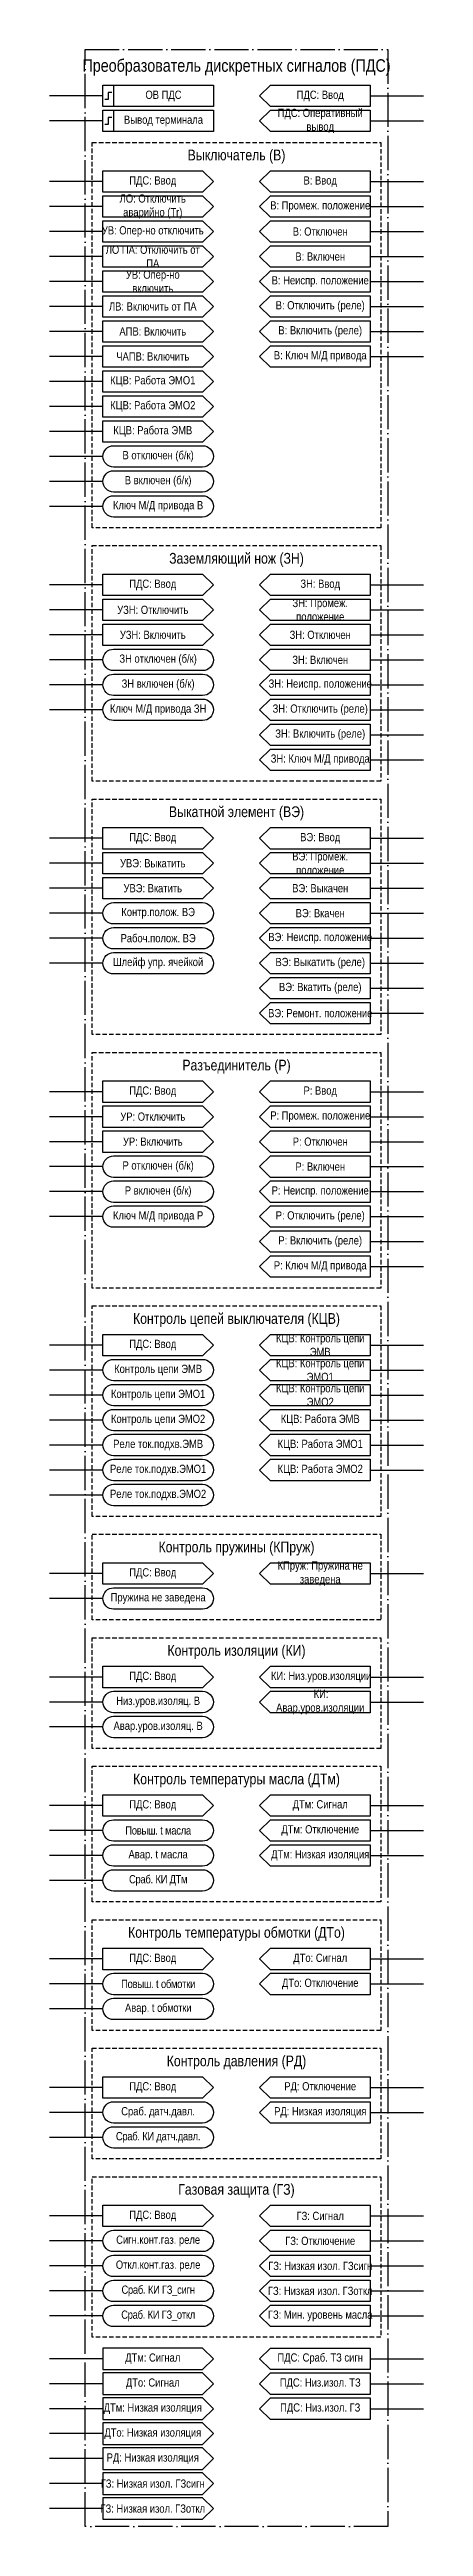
# Model space of a CAD drawing. Header units: millimetres. Extents: x -7300 to 495, y 0 to 1179.
# Drawn here: x -2435 to -2330, y 346 to 1040 of the extents above; entities that cross this region are included whole.
import ezdxf

# ---------------------------------------------------------------- set-up
doc = ezdxf.new("R2010")
doc.units = ezdxf.units.MM
doc.linetypes.add('ACAD_ISO04W100', pattern=[30, 24, -3, 0, -3])
doc.linetypes.add('штриховая2', pattern=[0.375, 0.25, -0.125])
doc.layers.add('TEXT', color=7, linetype='Continuous', lineweight=25)
doc.styles.add('2.5_Gost_RD', font='ARIALN.TTF', dxfattribs={"height": 2.5})
doc.styles.add('3.5_Gost_RD', font='ARIALN.TTF', dxfattribs={"height": 3.5})

msp = doc.modelspace()

# ---------------------------------------------------------------- texts
at = {"color": 30, "ltscale": 100, "true_color": 0xf7941d, "attachment_point": 5, "style": '3.5_Gost_RD'}
for s, insert, char_height, width in [('Преобразователь дискретных сигналов (ПДС)', (-2382.5, 1035), 3.5, 85), ('Выключатель (В)', (-2382.5, 1010), 3, 81), ('Заземляющий нож (ЗН)', (-2382.5, 897), 3, 81), ('Выкатной элемент (ВЭ)', (-2382.5, 826), 3, 81), ('Разъединитель (Р)', (-2382.5, 755), 3, 81), ('Контроль цепей выключателя (КЦВ)', (-2382.5, 684), 3, 81), ('Контроль пружины (КПруж)', (-2382.5, 620), 3, 81), ('Контроль изоляции (КИ)', (-2382.5, 591), 3, 81), ('Контроль температуры масла (ДТм)', (-2382.5, 555), 3, 81), ('Контроль температуры обмотки (ДТо)', (-2382.5, 512), 3, 81), ('Контроль давления (РД)', (-2382.5, 476), 3, 81), ('Газовая защита (ГЗ)', (-2382.5, 440), 3, 81)]:
    msp.add_mtext(s, dxfattribs=dict(at, insert=insert, char_height=char_height, width=width))
at = {"color": 0, "ltscale": 100, "char_height": 2.3, "width": 28, "attachment_point": 5, "style": '2.5_Gost_RD'}
for s, insert in [('{\\C256;ОВ ПДС}', (-2403, 1027)), ('{\\C256;Вывод терминала}', (-2403, 1020)), ('{\\C256;ПДС: Ввод}', (-2406, 1003)), ('{\\C256;ПДС: Ввод}', (-2406, 890)), ('{\\C256;ПДС: Ввод}', (-2406, 819)), ('{\\C256;ПДС: Ввод}', (-2406, 748)), ('{\\C256;ПДС: Ввод}', (-2406, 677)), ('{\\C256;ПДС: Ввод}', (-2406, 613)), ('{\\C256;ПДС: Ввод}', (-2406, 584)), ('{\\C256;ПДС: Ввод}', (-2406, 548)), ('{\\C256;ПДС: Ввод}', (-2406, 505)), ('{\\C256;ПДС: Ввод}', (-2406, 469)), ('{\\C256;ПДС: Ввод}', (-2406, 433))]:
    msp.add_mtext(s, dxfattribs=dict(at, insert=insert))
at = {"ltscale": 100, "char_height": 2.3, "attachment_point": 5, "style": '2.5_Gost_RD'}
for s, insert, width in [('ПДС: Ввод', (-2359, 1027), 28), ('ПДС: Оперативный вывод', (-2359, 1020), 28), ('ЛО: Отключить аварийно (Tr)', (-2406, 996), 28), ('В: Ввод', (-2359, 1003), 28), ('В: Промеж. положение', (-2359, 996), 28), ('УВ: Опер-но отключить', (-2406, 989), 28), ('В: Отключен', (-2359, 989), 28), ('ЛО ПА: Отключить от ПА', (-2406, 982), 28), ('В: Включен', (-2359, 982), 28), ('УВ: Опер-но \\Pвключить', (-2406, 975), 28), ('В: Неиспр. положение', (-2359, 975), 28), ('ЛВ: Включить от ПА', (-2406, 968), 28), ('В: Отключить (реле)', (-2359, 968), 28), ('АПВ: Включить', (-2406, 961), 28), ('В: Включить (реле)', (-2359, 961), 28), ('ЧАПВ: Включить', (-2406, 954), 28), ('В: Ключ М/Д привода', (-2359, 954), 28), ('КЦВ: Работа ЭМО1', (-2406, 947), 28), ('КЦВ: Работа ЭМО2', (-2406, 940), 28), ('КЦВ: Работа ЭМВ', (-2406, 933), 28), ('В отключен (б/к)', (-2404.5, 926), 31), ('В включен (б/к)', (-2404.5, 919), 31), ('Ключ М/Д привода В', (-2404.5, 912), 31), ('ЗН: Ввод', (-2359, 890), 28), ('УЗН: Отключить', (-2406, 883), 28), ('ЗН: Промеж. положение', (-2359, 883), 28), ('УЗН: Включить', (-2406, 876), 28), ('ЗН: Отключен', (-2359, 876), 28), ('ЗН отключен (б/к)', (-2404.5, 869), 31), ('ЗН: Включен', (-2359, 869), 28), ('ЗН включен (б/к)', (-2404.5, 862), 31), ('ЗН: Неиспр. положение', (-2359, 862), 28), ('{\\C3;Ключ М/Д привода ЗН}', (-2404.5, 855), 31), ('ЗН: Отключить (реле)', (-2359, 855), 28), ('ЗН: Включить (реле)', (-2359, 848), 28), ('ВЭ: Ввод', (-2359, 819), 28), ('УВЭ: Выкатить', (-2406, 812), 28), ('ВЭ: Промеж. положение', (-2359, 812), 28), ('УВЭ: Вкатить', (-2406, 805), 28), ('ВЭ: Выкачен', (-2359, 805), 28), ('Контр.полож. ВЭ', (-2404.5, 798), 31), ('ВЭ: Вкачен', (-2359, 798), 28), ('\\pt18.4;Рабоч.полож. ВЭ', (-2404.5, 791), 31), ('ВЭ: Неиспр. положение', (-2359, 791), 28), ('Шлейф упр. ячейкой', (-2404.5, 784), 31), ('ВЭ: Выкатить (реле)', (-2359, 784), 28), ('ВЭ: Вкатить (реле)', (-2359, 777), 28), ('ВЭ: Ремонт. положение', (-2359, 770), 28), ('Р: Ввод', (-2359, 748), 28), ('УР: Отключить', (-2406, 741), 28), ('Р: Промеж. положение', (-2359, 741), 28), ('УР: Включить', (-2406, 734), 28), ('Р: Отключен', (-2359, 734), 28), ('Р отключен (б/к)', (-2404.5, 727), 31), ('Р: Включен', (-2359, 727), 28), ('Р включен (б/к)', (-2404.5, 720), 31), ('Р: Неиспр. положение', (-2359, 720), 28), ('{\\C3;Ключ М/Д привода Р}', (-2404.5, 713), 31), ('Р: Отключить (реле)', (-2359, 713), 28), ('Р: Включить (реле)', (-2359, 706), 28), ('КЦВ: Контроль цепи ЭМВ', (-2359, 677), 28), ('КЦВ: Контроль цепи ЭМО1', (-2359, 670), 28), ('КЦВ: Контроль цепи ЭМО2', (-2359, 663), 28), ('КЦВ: Работа ЭМВ', (-2359, 656), 28), ('КЦВ: Работа ЭМО1', (-2359, 649), 28), ('КЦВ: Работа ЭМО2', (-2359, 642), 28), ('КПруж: Пружина не заведена', (-2359, 613), 28), ('{\\W0.8;\\T0.8; }КИ: Низ.уров.изоляции', (-2359, 584), 28), ('{\\W0.8;\\T0.8; }КИ: Авар.уров.изоляции', (-2359, 577), 28), ('ДТм: {\\A1;Сигнал}', (-2359, 548), 28), ('ДТм: {\\A1;Отключение}', (-2359, 541), 28), ('ДТм: Низкая изоляция', (-2359, 534), 28), ('ДТо: {\\A1;Сигнал}', (-2359, 505), 28), ('ДТо: {\\A1;Отключение}', (-2359, 498), 28), ('\\A1;РД: Отключение', (-2359, 469), 28), ('РД: Низкая изоляция', (-2359, 462), 28), ('ГЗ: {\\A1;Сигнал}', (-2359, 433), 28), ('ГЗ: {\\A1;Отключение}', (-2359, 426), 28), ('ГЗ: Низкая изол. ГЗсигн', (-2359, 419), 28), ('ГЗ: Низкая изол. ГЗоткл', (-2359, 412), 28), ('ГЗ: Мин. уровень масла ', (-2359, 405), 28), ('ПДС: Сраб. ТЗ сигн', (-2359, 393), 28), ('ПДС: Низ.изол. ТЗ', (-2359, 386), 28), ('ПДС: Низ.изол. ГЗ', (-2359, 379), 28)]:
    msp.add_mtext(s, dxfattribs=dict(at, insert=insert, width=width))
at = {"color": 3, "ltscale": 100, "char_height": 2.3, "width": 28, "attachment_point": 5, "style": '2.5_Gost_RD'}
for s, insert in [('ЗН: Ключ М/Д привода', (-2359, 841)), ('Р: Ключ М/Д привода', (-2359, 699))]:
    msp.add_mtext(s, dxfattribs=dict(at, insert=insert))
at = {"layer": 'TEXT', "ltscale": 100, "char_height": 2.3, "attachment_point": 5, "style": '2.5_Gost_RD'}
for s, insert, width in [('Контроль цепи ЭМВ', (-2404.5, 670), 31), ('Контроль цепи ЭМО1', (-2404.5, 663), 31), ('Контроль цепи ЭМО2', (-2404.5, 656), 31), ('Реле ток.подхв.ЭМВ', (-2404.5, 649), 31), ('Реле ток.подхв.ЭМО1', (-2404.5, 642), 31), ('Реле ток.подхв.ЭМО2', (-2404.5, 635), 31), ('Пружина не заведена', (-2404.5, 606), 31), ('Низ.уров.изоляц. В', (-2404.5, 577), 31), ('Авар.уров.изоляц. В', (-2404.5, 570), 31), ('\\A1;{\\T0.95;Повыш. t масла }', (-2404.5, 541), 31), ('\\A1;Авар. t масла', (-2404.5, 534), 31), ('\\A1;{\\T0.95;Сраб. КИ ДТм}', (-2404.5, 527), 31), ('\\A1;{\\T0.95;Повыш. t обмотки}', (-2404.5, 498), 31), ('\\A1;Авар. t {\\T0.95;обмотки}', (-2404.5, 491), 31), ('\\A1;Сраб. {\\T0.95;д}атч.давл.', (-2404.5, 462), 31), ('\\A1;{\\T0.95;Сраб. КИ датч.давл.}', (-2404.5, 455), 31), ('\\A1;Сигн.конт.газ. реле', (-2404.5, 426), 31), ('\\A1;Откл.конт.газ. реле', (-2404.5, 419), 31), ('\\A1;{\\T0.95;Сраб. КИ ГЗ_сигн}', (-2404.5, 412), 31), ('\\A1;{\\T0.95;Сраб. КИ ГЗ_откл}', (-2404.5, 405), 31), ('ДТм: Сигнал', (-2406, 393), 28), ('ДТо: Сигнал', (-2406, 386), 28), ('ДТм: Низкая изоляция', (-2406, 379), 28), ('ДТо: Низкая изоляция', (-2406, 372), 28), ('РД: Низкая изоляция', (-2406, 365), 28), ('ГЗ: Низкая изол. ГЗсигн', (-2406, 358), 28), ('ГЗ: Низкая изол. ГЗоткл', (-2406, 351), 28)]:
    msp.add_mtext(s, dxfattribs=dict(at, insert=insert, width=width))

# ---------------------------------------------------------------- linework, layer by layer
at = {"ltscale": 100}
for p, q in [((-2420, 1027), (-2435, 1027)), ((-2345, 1027), (-2330, 1027)), ((-2420, 1020), (-2435, 1020)), ((-2345, 1020), (-2330, 1020)), ((-2420, 1003), (-2435, 1003)), ((-2345, 1003), (-2330, 1003)), ((-2420, 996), (-2435, 996)), ((-2345, 996), (-2330, 996)), ((-2420, 989), (-2435, 989)), ((-2345, 989), (-2330, 989)), ((-2420, 982), (-2435, 982)), ((-2345, 982), (-2330, 982)), ((-2420, 975), (-2435, 975)), ((-2345, 975), (-2330, 975)), ((-2420, 968), (-2435, 968)), ((-2345, 968), (-2330, 968)), ((-2420, 961), (-2435, 961)), ((-2345, 961), (-2330, 961)), ((-2420, 954), (-2435, 954)), ((-2345, 954), (-2330, 954)), ((-2420, 947), (-2435, 947)), ((-2420, 940), (-2435, 940)), ((-2420, 933), (-2435, 933)), ((-2420, 926), (-2435, 926)), ((-2420, 919), (-2435, 919)), ((-2420, 912), (-2435, 912)), ((-2420, 890), (-2435, 890)), ((-2345, 890), (-2330, 890)), ((-2420, 883), (-2435, 883)), ((-2345, 883), (-2330, 883)), ((-2420, 876), (-2435, 876)), ((-2345, 876), (-2330, 876)), ((-2420, 869), (-2435, 869)), ((-2345, 869), (-2330, 869)), ((-2420, 862), (-2435, 862)), ((-2345, 862), (-2330, 862)), ((-2420, 855), (-2435, 855)), ((-2345, 855), (-2330, 855)), ((-2345, 848), (-2330, 848)), ((-2345, 841), (-2330, 841)), ((-2420, 819), (-2435, 819)), ((-2345, 819), (-2330, 819)), ((-2420, 812), (-2435, 812)), ((-2345, 812), (-2330, 812)), ((-2420, 805), (-2435, 805)), ((-2345, 805), (-2330, 805)), ((-2420, 798), (-2435, 798)), ((-2345, 798), (-2330, 798)), ((-2420, 791), (-2435, 791)), ((-2345, 791), (-2330, 791)), ((-2420, 784), (-2435, 784)), ((-2345, 784), (-2330, 784)), ((-2345, 777), (-2330, 777)), ((-2345, 770), (-2330, 770)), ((-2420, 748), (-2435, 748)), ((-2345, 748), (-2330, 748)), ((-2420, 741), (-2435, 741)), ((-2345, 741), (-2330, 741)), ((-2420, 734), (-2435, 734)), ((-2345, 734), (-2330, 734)), ((-2420, 727), (-2435, 727)), ((-2345, 727), (-2330, 727)), ((-2420, 720), (-2435, 720)), ((-2345, 720), (-2330, 720)), ((-2420, 713), (-2435, 713)), ((-2345, 713), (-2330, 713)), ((-2345, 706), (-2330, 706)), ((-2345, 699), (-2330, 699)), ((-2420, 677), (-2435, 677)), ((-2345, 677), (-2330, 677)), ((-2420, 670), (-2435, 670)), ((-2345, 670), (-2330, 670)), ((-2420, 663), (-2435, 663)), ((-2345, 663), (-2330, 663)), ((-2420, 656), (-2435, 656)), ((-2345, 656), (-2330, 656)), ((-2420, 649), (-2435, 649)), ((-2345, 649), (-2330, 649)), ((-2420, 642), (-2435, 642)), ((-2345, 642), (-2330, 642)), ((-2420, 635), (-2435, 635)), ((-2420, 613), (-2435, 613)), ((-2345, 613), (-2330, 613)), ((-2420, 606), (-2435, 606)), ((-2420, 584), (-2435, 584)), ((-2345, 584), (-2330, 584)), ((-2420, 577), (-2435, 577)), ((-2345, 577), (-2330, 577)), ((-2420, 570), (-2435, 570)), ((-2420, 548), (-2435, 548)), ((-2345, 548), (-2330, 548)), ((-2420, 541), (-2435, 541)), ((-2345, 541), (-2330, 541)), ((-2420, 534), (-2435, 534)), ((-2345, 534), (-2330, 534)), ((-2420, 527), (-2435, 527)), ((-2420, 505), (-2435, 505)), ((-2345, 505), (-2330, 505)), ((-2420, 498), (-2435, 498)), ((-2345, 498), (-2330, 498)), ((-2420, 491), (-2435, 491)), ((-2420, 469), (-2435, 469)), ((-2345, 469), (-2330, 469)), ((-2420, 462), (-2435, 462)), ((-2345, 462), (-2330, 462)), ((-2420, 455), (-2435, 455)), ((-2420, 433), (-2435, 433)), ((-2345, 433), (-2330, 433)), ((-2420, 426), (-2435, 426)), ((-2345, 426), (-2330, 426)), ((-2420, 419), (-2435, 419)), ((-2345, 419), (-2330, 419)), ((-2420, 412), (-2435, 412)), ((-2345, 412), (-2330, 412)), ((-2420, 405), (-2435, 405)), ((-2345, 405), (-2330, 405)), ((-2420, 393), (-2435, 393)), ((-2345, 393), (-2330, 393)), ((-2420, 386), (-2435, 386)), ((-2345, 386), (-2330, 386)), ((-2420, 379), (-2435, 379)), ((-2345, 379), (-2330, 379)), ((-2420, 372), (-2435, 372)), ((-2420, 365), (-2435, 365)), ((-2420, 358), (-2435, 358)), ((-2420, 351), (-2435, 351))]:
    msp.add_line(p, q, dxfattribs=at)
at = {"color": 251, "linetype": 'ACAD_ISO04W100', "lineweight": 30, "ltscale": 0.4, "true_color": 0x58595b}
msp.add_lwpolyline([(-2425, 1040), (-2340, 1040), (-2340, 346), (-2425, 346)], close=True, dxfattribs=at)
at = {"ltscale": 100}
for points in [[(-2420, 1030), (-2417, 1030), (-2417, 1024), (-2420, 1024)], [(-2420, 1030), (-2389, 1030), (-2389, 1024), (-2420, 1024)], [(-2420, 1023), (-2417, 1023), (-2417, 1017), (-2420, 1017)], [(-2420, 1023), (-2389, 1023), (-2389, 1017), (-2420, 1017)], [(-2392, 1000), (-2420, 1000), (-2420, 1006), (-2392, 1006), (-2389, 1003)], [(-2392, 993), (-2420, 993), (-2420, 999), (-2392, 999), (-2389, 996)], [(-2345, 993), (-2373, 993), (-2376, 996), (-2373, 999), (-2345, 999)], [(-2392, 986), (-2420, 986), (-2420, 992), (-2392, 992), (-2389, 989)], [(-2373, 992), (-2345, 992), (-2345, 986), (-2373, 986), (-2376, 989)], [(-2392, 979), (-2420, 979), (-2420, 985), (-2392, 985), (-2389, 982)], [(-2373, 985), (-2345, 985), (-2345, 979), (-2373, 979), (-2376, 982)], [(-2392, 972), (-2420, 972), (-2420, 978), (-2392, 978), (-2389, 975)], [(-2373, 978), (-2345, 978), (-2345, 972), (-2373, 972), (-2376, 975)], [(-2392, 965), (-2420, 965), (-2420, 971), (-2392, 971), (-2389, 968)], [(-2373, 971), (-2345, 971), (-2345, 965), (-2373, 965), (-2376, 968)], [(-2392, 958), (-2420, 958), (-2420, 964), (-2392, 964), (-2389, 961)], [(-2373, 964), (-2345, 964), (-2345, 958), (-2373, 958), (-2376, 961)], [(-2392, 951), (-2420, 951), (-2420, 957), (-2392, 957), (-2389, 954)], [(-2373, 957), (-2345, 957), (-2345, 951), (-2373, 951), (-2376, 954)], [(-2392, 944), (-2420, 944), (-2420, 950), (-2392, 950), (-2389, 947)], [(-2392, 937), (-2420, 937), (-2420, 943), (-2392, 943), (-2389, 940)], [(-2392, 930), (-2420, 930), (-2420, 936), (-2392, 936), (-2389, 933)], [(-2392, 887), (-2420, 887), (-2420, 893), (-2392, 893), (-2389, 890)], [(-2392, 880), (-2420, 880), (-2420, 886), (-2392, 886), (-2389, 883)], [(-2345, 880), (-2373, 880), (-2376, 883), (-2373, 886), (-2345, 886)], [(-2392, 873), (-2420, 873), (-2420, 879), (-2392, 879), (-2389, 876)], [(-2373, 879), (-2345, 879), (-2345, 873), (-2373, 873), (-2376, 876)], [(-2373, 872), (-2345, 872), (-2345, 866), (-2373, 866), (-2376, 869)], [(-2373, 865), (-2345, 865), (-2345, 859), (-2373, 859), (-2376, 862)], [(-2373, 858), (-2345, 858), (-2345, 852), (-2373, 852), (-2376, 855)], [(-2373, 851), (-2345, 851), (-2345, 845), (-2373, 845), (-2376, 848)], [(-2373, 844), (-2345, 844), (-2345, 838), (-2373, 838), (-2376, 841)], [(-2392, 816), (-2420, 816), (-2420, 822), (-2392, 822), (-2389, 819)], [(-2345, 816), (-2373, 816), (-2376, 819), (-2373, 822), (-2345, 822)], [(-2392, 809), (-2420, 809), (-2420, 815), (-2392, 815), (-2389, 812)], [(-2345, 809), (-2373, 809), (-2376, 812), (-2373, 815), (-2345, 815)], [(-2392, 802), (-2420, 802), (-2420, 808), (-2392, 808), (-2389, 805)], [(-2373, 808), (-2345, 808), (-2345, 802), (-2373, 802), (-2376, 805)], [(-2373, 801), (-2345, 801), (-2345, 795), (-2373, 795), (-2376, 798)], [(-2373, 794), (-2345, 794), (-2345, 788), (-2373, 788), (-2376, 791)], [(-2373, 787), (-2345, 787), (-2345, 781), (-2373, 781), (-2376, 784)], [(-2373, 780), (-2345, 780), (-2345, 774), (-2373, 774), (-2376, 777)], [(-2373, 773), (-2345, 773), (-2345, 767), (-2373, 767), (-2376, 770)], [(-2392, 745), (-2420, 745), (-2420, 751), (-2392, 751), (-2389, 748)], [(-2345, 745), (-2373, 745), (-2376, 748), (-2373, 751), (-2345, 751)], [(-2392, 738), (-2420, 738), (-2420, 744), (-2392, 744), (-2389, 741)], [(-2345, 738), (-2373, 738), (-2376, 741), (-2373, 744), (-2345, 744)], [(-2392, 731), (-2420, 731), (-2420, 737), (-2392, 737), (-2389, 734)], [(-2373, 737), (-2345, 737), (-2345, 731), (-2373, 731), (-2376, 734)], [(-2373, 730), (-2345, 730), (-2345, 724), (-2373, 724), (-2376, 727)], [(-2373, 723), (-2345, 723), (-2345, 717), (-2373, 717), (-2376, 720)], [(-2373, 716), (-2345, 716), (-2345, 710), (-2373, 710), (-2376, 713)], [(-2373, 709), (-2345, 709), (-2345, 703), (-2373, 703), (-2376, 706)], [(-2373, 702), (-2345, 702), (-2345, 696), (-2373, 696), (-2376, 699)], [(-2392, 674), (-2420, 674), (-2420, 680), (-2392, 680), (-2389, 677)], [(-2345, 674), (-2373, 674), (-2376, 677), (-2373, 680), (-2345, 680)], [(-2373, 673), (-2345, 673), (-2345, 667), (-2373, 667), (-2376, 670)], [(-2373, 666), (-2345, 666), (-2345, 660), (-2373, 660), (-2376, 663)], [(-2373, 659), (-2345, 659), (-2345, 653), (-2373, 653), (-2376, 656)], [(-2373, 652), (-2345, 652), (-2345, 646), (-2373, 646), (-2376, 649)], [(-2373, 645), (-2345, 645), (-2345, 639), (-2373, 639), (-2376, 642)], [(-2392, 610), (-2420, 610), (-2420, 616), (-2392, 616), (-2389, 613)], [(-2345, 610), (-2373, 610), (-2376, 613), (-2373, 616), (-2345, 616)], [(-2392, 581), (-2420, 581), (-2420, 587), (-2392, 587), (-2389, 584)], [(-2373, 587), (-2345, 587), (-2345, 581), (-2373, 581), (-2376, 584)], [(-2345, 574), (-2373, 574), (-2376, 577), (-2373, 580), (-2345, 580)], [(-2392, 545), (-2420, 545), (-2420, 551), (-2392, 551), (-2389, 548)], [(-2345, 545), (-2373, 545), (-2376, 548), (-2373, 551), (-2345, 551)], [(-2373, 544), (-2345, 544), (-2345, 538), (-2373, 538), (-2376, 541)], [(-2373, 537), (-2345, 537), (-2345, 531), (-2373, 531), (-2376, 534)], [(-2392, 502), (-2420, 502), (-2420, 508), (-2392, 508), (-2389, 505)], [(-2345, 502), (-2373, 502), (-2376, 505), (-2373, 508), (-2345, 508)], [(-2373, 501), (-2345, 501), (-2345, 495), (-2373, 495), (-2376, 498)], [(-2392, 466), (-2420, 466), (-2420, 472), (-2392, 472), (-2389, 469)], [(-2345, 466), (-2373, 466), (-2376, 469), (-2373, 472), (-2345, 472)], [(-2373, 465), (-2345, 465), (-2345, 459), (-2373, 459), (-2376, 462)], [(-2392, 430), (-2420, 430), (-2420, 436), (-2392, 436), (-2389, 433)], [(-2345, 430), (-2373, 430), (-2376, 433), (-2373, 436), (-2345, 436)], [(-2373, 429), (-2345, 429), (-2345, 423), (-2373, 423), (-2376, 426)], [(-2373, 422), (-2345, 422), (-2345, 416), (-2373, 416), (-2376, 419)], [(-2373, 415), (-2345, 415), (-2345, 409), (-2373, 409), (-2376, 412)], [(-2373, 408), (-2345, 408), (-2345, 402), (-2373, 402), (-2376, 405)], [(-2420, 396), (-2420, 390), (-2392, 390), (-2389, 393), (-2392, 396)], [(-2420, 389), (-2420, 383), (-2392, 383), (-2389, 386), (-2392, 389)], [(-2420, 382), (-2420, 376), (-2392, 376), (-2389, 379), (-2392, 382)], [(-2420, 375), (-2420, 369), (-2392, 369), (-2389, 372), (-2392, 375)], [(-2420, 368), (-2420, 362), (-2392, 362), (-2389, 365), (-2392, 368)], [(-2420, 361), (-2420, 355), (-2392, 355), (-2389, 358), (-2392, 361)], [(-2420, 354), (-2420, 348), (-2392, 348), (-2389, 351), (-2392, 354)]]:
    msp.add_lwpolyline(points, close=True, dxfattribs=at)
at = {"lineweight": 30, "ltscale": 100}
for points in [[(-2417.5, 1028), (-2418.5, 1028), (-2418.5, 1026), (-2419.5, 1026)], [(-2417.5, 1021), (-2418.5, 1021), (-2418.5, 1019), (-2419.5, 1019)]]:
    msp.add_lwpolyline(points, dxfattribs=at)
at = {"ltscale": 100}
for points in [[(-2376, 1027), (-2373, 1030), (-2345, 1030), (-2345, 1024), (-2373, 1024), (-2376, 1027)], [(-2376, 1020), (-2373, 1023), (-2345, 1023), (-2345, 1017), (-2373, 1017), (-2376, 1020)], [(-2376, 1003), (-2373, 1006), (-2345, 1006), (-2345, 1000), (-2373, 1000), (-2376, 1003)], [(-2376, 890), (-2373, 893), (-2345, 893), (-2345, 887), (-2373, 887), (-2376, 890)], [(-2376, 393), (-2373, 396), (-2345, 396), (-2345, 390), (-2373, 390), (-2376, 393)], [(-2376, 386), (-2373, 389), (-2345, 389), (-2345, 383), (-2373, 383), (-2376, 386)], [(-2376, 379), (-2373, 382), (-2345, 382), (-2345, 376), (-2373, 376), (-2376, 379)]]:
    msp.add_lwpolyline(points, dxfattribs=at)
at = {"linetype": 'штриховая2', "ltscale": 5}
for points in [[(-2423, 1014), (-2342, 1014), (-2342, 906), (-2423, 906)], [(-2423, 901), (-2342, 901), (-2342, 835), (-2423, 835)], [(-2423, 830), (-2342, 830), (-2342, 764), (-2423, 764)], [(-2423, 759), (-2342, 759), (-2342, 693), (-2423, 693)], [(-2423, 688), (-2342, 688), (-2342, 629), (-2423, 629)], [(-2423, 624), (-2342, 624), (-2342, 600), (-2423, 600)], [(-2423, 595), (-2342, 595), (-2342, 564), (-2423, 564)], [(-2423, 559), (-2342, 559), (-2342, 521), (-2423, 521)], [(-2423, 516), (-2342, 516), (-2342, 485), (-2423, 485)], [(-2423, 480), (-2342, 480), (-2342, 449), (-2423, 449)], [(-2423, 444), (-2342, 444), (-2342, 399), (-2423, 399)]]:
    msp.add_lwpolyline(points, close=True, dxfattribs=at)
at = {"ltscale": 100}
for points in [[(-2417, 923, -1), (-2417, 929), (-2392, 929, -1), (-2392, 923)], [(-2417, 916, -1), (-2417, 922), (-2392, 922, -1), (-2392, 916)], [(-2417, 909, -1), (-2417, 915), (-2392, 915, -1), (-2392, 909)], [(-2417, 866, -1), (-2417, 872), (-2392, 872, -1), (-2392, 866)], [(-2417, 859, -1), (-2417, 865), (-2392, 865, -1), (-2392, 859)], [(-2417, 852, -1), (-2417, 858), (-2392, 858, -1), (-2392, 852)], [(-2417, 795, -1), (-2417, 801), (-2392, 801, -1), (-2392, 795)], [(-2417, 788, -1), (-2417, 794), (-2392, 794, -1), (-2392, 788)], [(-2417, 781, -1), (-2417, 787), (-2392, 787, -1), (-2392, 781)], [(-2417, 724, -1), (-2417, 730), (-2392, 730, -1), (-2392, 724)], [(-2417, 717, -1), (-2417, 723), (-2392, 723, -1), (-2392, 717)], [(-2417, 710, -1), (-2417, 716), (-2392, 716, -1), (-2392, 710)], [(-2417, 667, -1), (-2417, 673), (-2392, 673, -1), (-2392, 667)], [(-2417, 660, -1), (-2417, 666), (-2392, 666, -1), (-2392, 660)], [(-2417, 653, -1), (-2417, 659), (-2392, 659, -1), (-2392, 653)], [(-2417, 646, -1), (-2417, 652), (-2392, 652, -1), (-2392, 646)], [(-2417, 639, -1), (-2417, 645), (-2392, 645, -1), (-2392, 639)], [(-2417, 632, -1), (-2417, 638), (-2392, 638, -1), (-2392, 632)], [(-2417, 603, -1), (-2417, 609), (-2392, 609, -1), (-2392, 603)], [(-2417, 574, -1), (-2417, 580), (-2392, 580, -1), (-2392, 574)], [(-2417, 567, -1), (-2417, 573), (-2392, 573, -1), (-2392, 567)], [(-2417, 538, -1), (-2417, 544), (-2392, 544, -1), (-2392, 538)], [(-2417, 531, -1), (-2417, 537), (-2392, 537, -1), (-2392, 531)], [(-2417, 524, -1), (-2417, 530), (-2392, 530, -1), (-2392, 524)], [(-2417, 495, -1), (-2417, 501), (-2392, 501, -1), (-2392, 495)], [(-2417, 488, -1), (-2417, 494), (-2392, 494, -1), (-2392, 488)], [(-2417, 459, -1), (-2417, 465), (-2392, 465, -1), (-2392, 459)], [(-2417, 452, -1), (-2417, 458), (-2392, 458, -1), (-2392, 452)], [(-2417, 423, -1), (-2417, 429), (-2392, 429, -1), (-2392, 423)], [(-2417, 416, -1), (-2417, 422), (-2392, 422, -1), (-2392, 416)], [(-2417, 409, -1), (-2417, 415), (-2392, 415, -1), (-2392, 409)], [(-2417, 402, -1), (-2417, 408), (-2392, 408, -1), (-2392, 402)]]:
    msp.add_lwpolyline(points, format="xyb", close=True, dxfattribs=at)

msp.set_redraw_order([(e.dxf.handle, doc.entitydb.next_handle()) for e in msp.query("TEXT MTEXT ATTDEF DIMENSION ARC_DIMENSION")])  # texts and dimensions are drawn at this point

doc.saveas('drawing.dxf')
